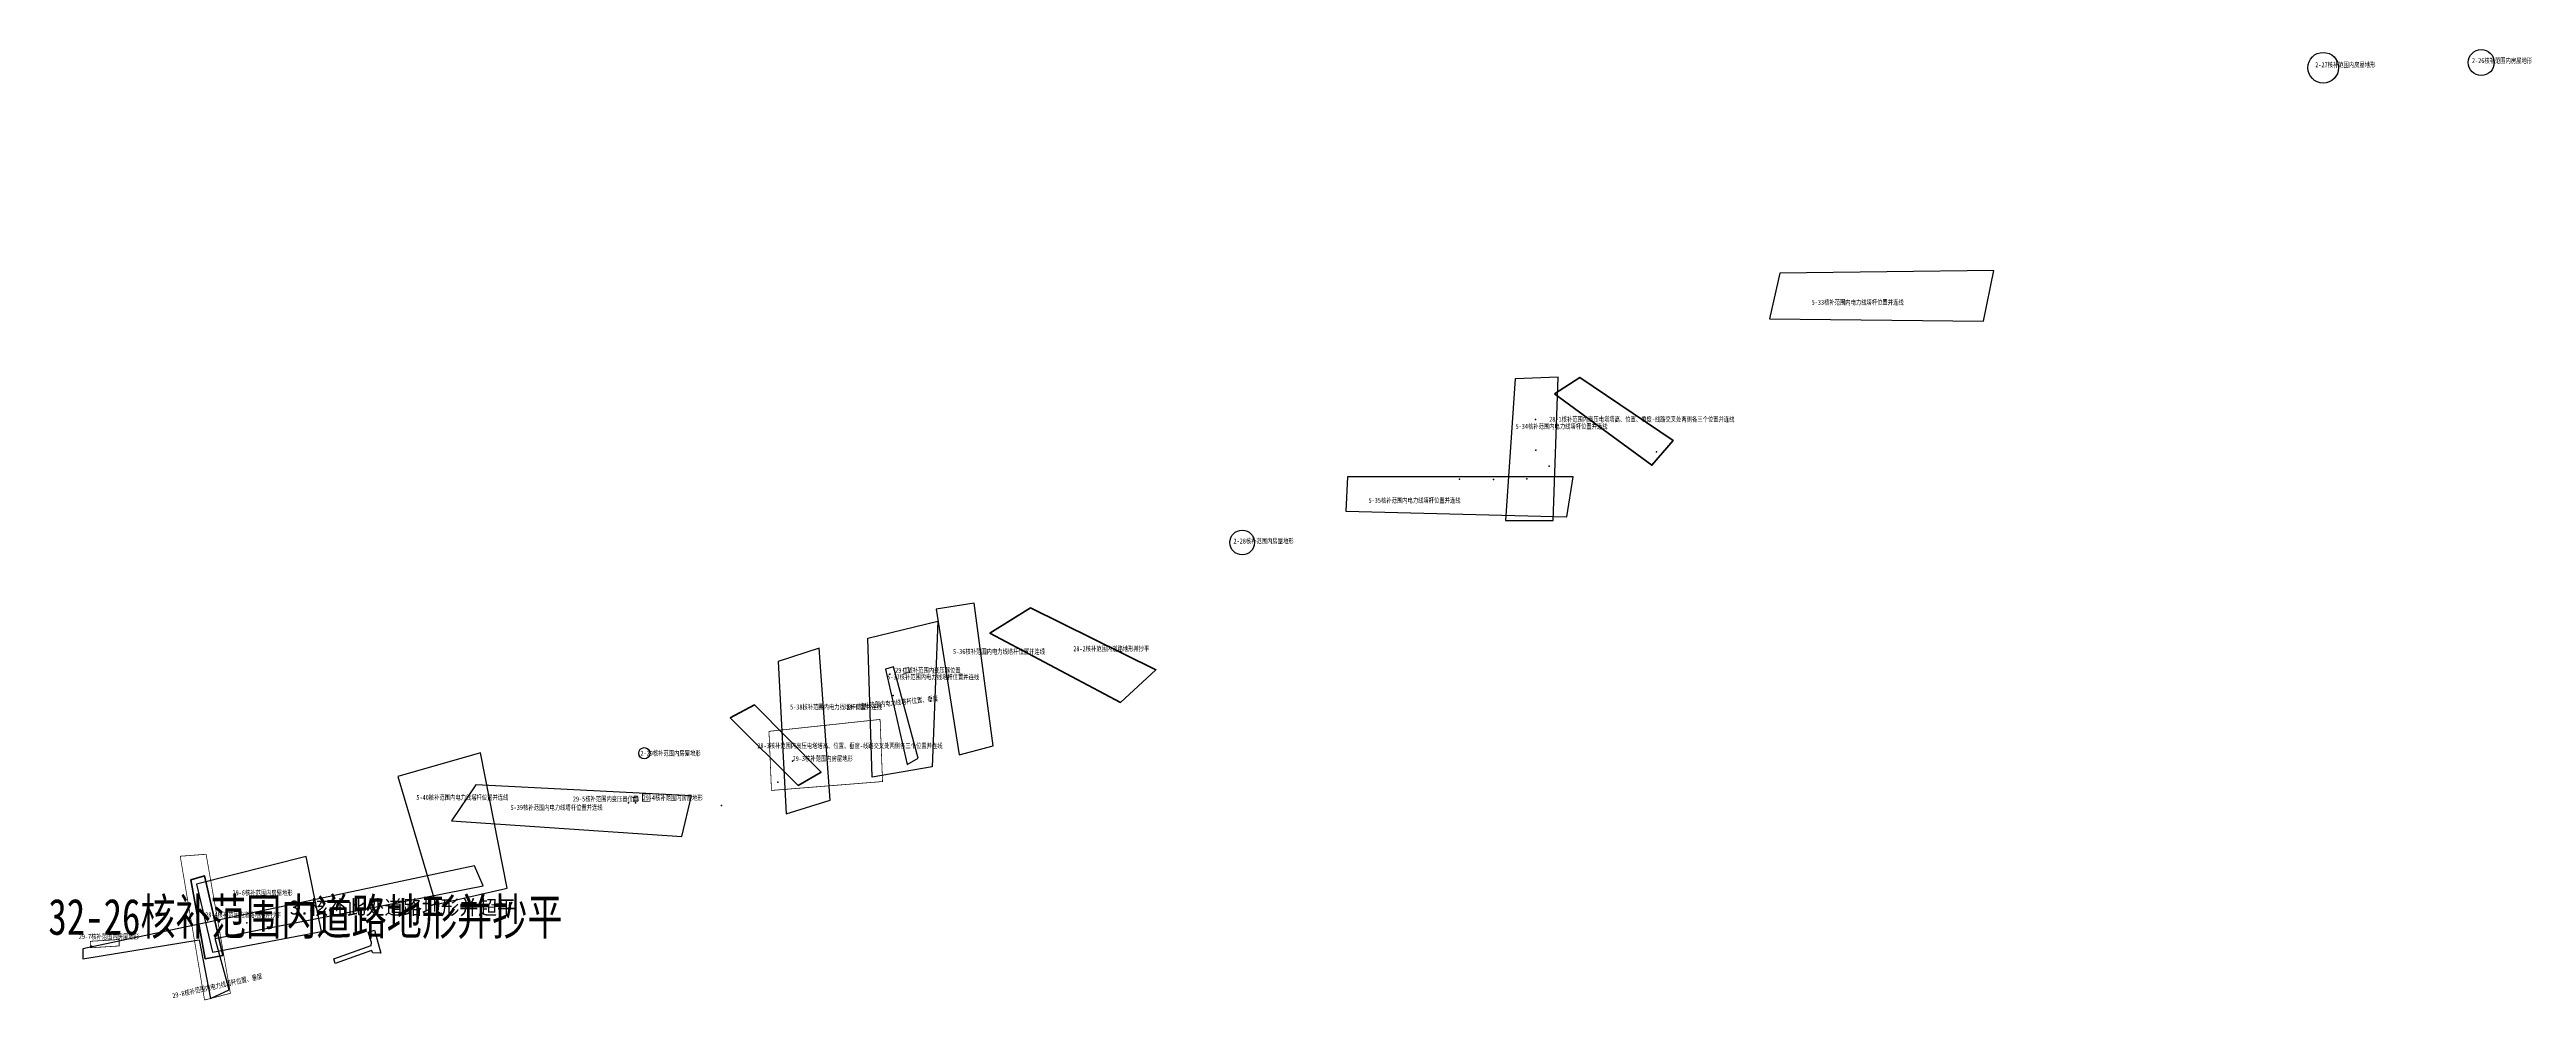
# Model space of a CAD drawing. Header units: metres. Extents: x 495750 to 619444, y 3353134 to 3402720.
# Drawn here: x 596510 to 599942, y 3392592 to 3393910 of the extents above; entities that cross this region are included whole.
import ezdxf

# ---------------------------------------------------------------- set-up
doc = ezdxf.new("R2010")
doc.units = ezdxf.units.M
for name, color, linetype in [('31米范围', 7, 'Continuous'), ('mainlayer', 7, 'Continuous'), ('平面模型', 7, 'Continuous'), ('提测绘任务单', 106, 'Continuous'), ('电力线范围', 7, 'Continuous')]:
    doc.layers.add(name, color=color, linetype=linetype)
doc.layers.add('6.7调查', color=7, linetype='CONTINUOUS', lineweight=0)
doc.layers.add('提任务单', color=7, linetype='Continuous', lineweight=100)
doc.styles.add('Annotative', font='txt')

msp = doc.modelspace()

# ---------------------------------------------------------------- linework, layer by layer
at = {"linetype": 'Continuous'}
for points in [[(597668.8, 3393051.3), (597698.6, 3392919.1), (597713.8, 3392927.5), (597679.8, 3393054.2)], [(596556.5, 3392663.4), (596556.5, 3392649.5), (596717.7, 3392676.1), (596733.4, 3392594.6), (596759, 3392606.5), (596739.9, 3392677.9), (597111.2, 3392750.7), (597099, 3392778.3)], [(596714, 3392752.9), (596736, 3392658.7), (596887.1, 3392687.5), (596865.7, 3392791.4)]]:
    msp.add_lwpolyline(points, close=True, dxfattribs=at)
at = {"linetype": 'Continuous', "const_width": 1}
for points in [[(597693.5, 3393052.3), (597694.3, 3393045.1), (597702, 3393046.5), (597700.7, 3393053.1)], [(597507.1, 3392964.9), (597510.6, 3392883), (597664.5, 3392895.3), (597661.1, 3392981.4)], [(597331.9, 3392877.9), (597331.9, 3392867.8), (597342.4, 3392867.8), (597342.4, 3392878)], [(597318.9, 3392873.4), (597319.5, 3392867.6), (597326, 3392868.6), (597325.4, 3392874.2)], [(596566.9, 3392673.9), (596566.9, 3392664.9), (596606.7, 3392667.4), (596606.7, 3392676.3)]]:
    msp.add_lwpolyline(points, close=True, dxfattribs=at)
at = {"layer": '31米范围'}
for centre, radius in [((599879.8, 3393891.9), 18), ((599660.8, 3393884.7), 21.3), ((598162.9, 3393226.6), 17.1), ((597334.4, 3392934.6), 7.81)]:
    msp.add_circle(centre, radius, dxfattribs=at)
at = {"layer": 'mainlayer', "color": 5}
for p in [(598569.5, 3393396.9), (598569.7, 3393354.6), (598588, 3393332.6), (598737.1, 3393352.2), (598463.8, 3393314.2), (598511.3, 3393314), (598557.1, 3393315), (597674.7, 3393044.2), (597679.1, 3393014.5), (597539.9, 3392923.7), (597519.2, 3392894.5), (597312.6, 3392866), (597322.2, 3392865.6), (597441.4, 3392861.9), (596783.4, 3392699.6), (596568.4, 3392667)]:
    msp.add_point(p, dxfattribs=at)
at = {"layer": '平面模型', "color": 1, "linetype": 'Continuous', "const_width": 1}
msp.add_lwpolyline([(596691.3, 3392791.8), (596725, 3392592.5), (596760.9, 3392601.8), (596727.2, 3392794.5)], close=True, dxfattribs=at)
at = {"layer": '提任务单', "color": 1}
for points in [[(598595.7, 3393432.6), (598730.6, 3393333.8), (598760.2, 3393368), (598630.6, 3393455.4)], [(597869.3, 3393136.1), (597813.4, 3393101.2), (597994.2, 3393005.1), (598043.2, 3393050.3)], [(597453.2, 3392983.5), (597547.7, 3392889.8), (597579.4, 3392908.4), (597487.1, 3393001.6)], [(596706.1, 3392758.9), (596725.8, 3392649.7), (596750.2, 3392654), (596725, 3392764.6)]]:
    msp.add_lwpolyline(points, close=True, dxfattribs=at)
at = {"layer": '提测绘任务单'}
msp.add_lwpolyline([(596904.3, 3392649.5), (596955.7, 3392668.2), (596956.2, 3392672), (596951.6, 3392686.7), (596960.6, 3392689.4), (596969.3, 3392657.6), (596958.3, 3392657.7), (596956.2, 3392661.3), (596906, 3392643)], close=True, dxfattribs=at)
at = {"layer": '电力线范围'}
for points in [[(598907.9, 3393600.1), (598893.6, 3393536.8), (599189.9, 3393533.6), (599204.2, 3393603.8), (598907.9, 3393600.1)], [(598541.1, 3393453.3), (598527.6, 3393257), (598593.6, 3393257), (598600.6, 3393455.8), (598541.1, 3393453.3)], [(598308.6, 3393317.6), (598306.5, 3393269.9), (598612.6, 3393262.2), (598621.4, 3393317.8), (598308.6, 3393317.6)], [(597738.6, 3393134.3), (597770.6, 3392932.3), (597817.9, 3392944.8), (597791.3, 3393142.6), (597738.6, 3393134.3)], [(597733.4, 3392915.9), (597650.1, 3392901.3), (597644.2, 3393094.2), (597741.2, 3393117.8), (597733.4, 3392915.9)], [(597519.7, 3393061.8), (597531.1, 3392850.5), (597592, 3392869.6), (597576.9, 3393080.1), (597519.7, 3393061.8)], [(596992.7, 3392902.1), (597045.6, 3392725.1), (597144.4, 3392747.5), (597107.6, 3392935.1), (596992.7, 3392902.1)], [(597100.8, 3392890.9), (597067, 3392840.8), (597386.4, 3392819.3), (597400, 3392875.3), (597100.8, 3392890.9)]]:
    msp.add_lwpolyline(points, dxfattribs=at)

# ---------------------------------------------------------------- texts
at = {"width": 0.75}
for s, p in [('2-27核补范围内房屋地形', (599649.8, 3393885.3)), ('2-26核补范围内房屋地形', (599866.9, 3393891.1)), ('5-33核补范围内电力线塔杆位置并连线', (598952, 3393556.1)), ('5-34核补范围内电力线塔杆位置并连线', (598541.7, 3393384.2)), ('5-35核补范围内电力线塔杆位置并连线', (598338, 3393281.6)), ('2-28核补范围内房屋地形', (598150.8, 3393225.2)), ('5-36核补范围内电力线塔杆位置并连线', (597762.2, 3393072)), ('5-37核补范围内电力线塔杆位置并连线', (597671, 3393036.8)), ('5-38核补范围内电力线塔杆位置并连线', (597536.4, 3392995.2)), ('2-29核补范围内房屋地形', (597329.1, 3392931.1)), ('5-40核补范围内电力线塔杆位置并连线', (597018.6, 3392869.9)), ('5-39核补范围内电力线塔杆位置并连线', (597149.1, 3392855.9))]:
    msp.add_text(s, height=7, dxfattribs=at).set_placement(p)
at = {"color": 1, "width": 0.75}
msp.add_text('32-26核补范围内道路地形并抄平', height=50, dxfattribs=at).set_placement((596508.6, 3392682.9))
msp.add_text('3.核补此处道路地形并超平', height=20).set_placement((596843.1, 3392710.9))
at = {"layer": '6.7调查', "width": 0.75}
for s, p in [('29-1核补范围内变压器位置', (597682, 3393046.1)), ('29-3核补范围内房屋地形', (597539.9, 3392923.7)), ('29-5核补范围内变压器位置', (597235.4, 3392867.7)), ('29-4核补范围内房屋地形', (597332.1, 3392869.3)), ('29-6核补范围内房屋地形', (596763.8, 3392737.6)), ('29-7核补范围内房屋地形', (596550.8, 3392677))]:
    msp.add_text(s, height=7, dxfattribs=at).set_placement(p)
at = {"layer": '6.7调查', "color": 2, "width": 0.75}
for s, rotation, p in [('29-2核补范围内电力线塔杆位置、垂度', 365.8543, (597615, 3392994.3)), ('29-8核补范围内电力线塔杆位置、垂度', 372.5288, (596681.2, 3392594.9))]:
    msp.add_text(s, height=7, rotation=rotation, dxfattribs=at).set_placement(p)
at = {"layer": '提任务单', "color": 1, "style": 'Annotative', "width": 0.75}
for s, p in [('28-1核补范围内高压电塔塔高、位置、垂度-线路交叉处两侧各三个位置并连线', (598588.3, 3393394)), ('28-2核补范围内道路地形并抄平', (597928.8, 3393075.9)), ('28-3核补范围内高压电塔塔高、位置、垂度-线路交叉处两侧各三个位置并连线', (597491, 3392941.5)), ('28-4核补范围内道路地形并抄平', (596725.9, 3392707.1))]:
    msp.add_text(s, height=7, dxfattribs=at).set_placement(p)

doc.saveas('drawing.dxf')
